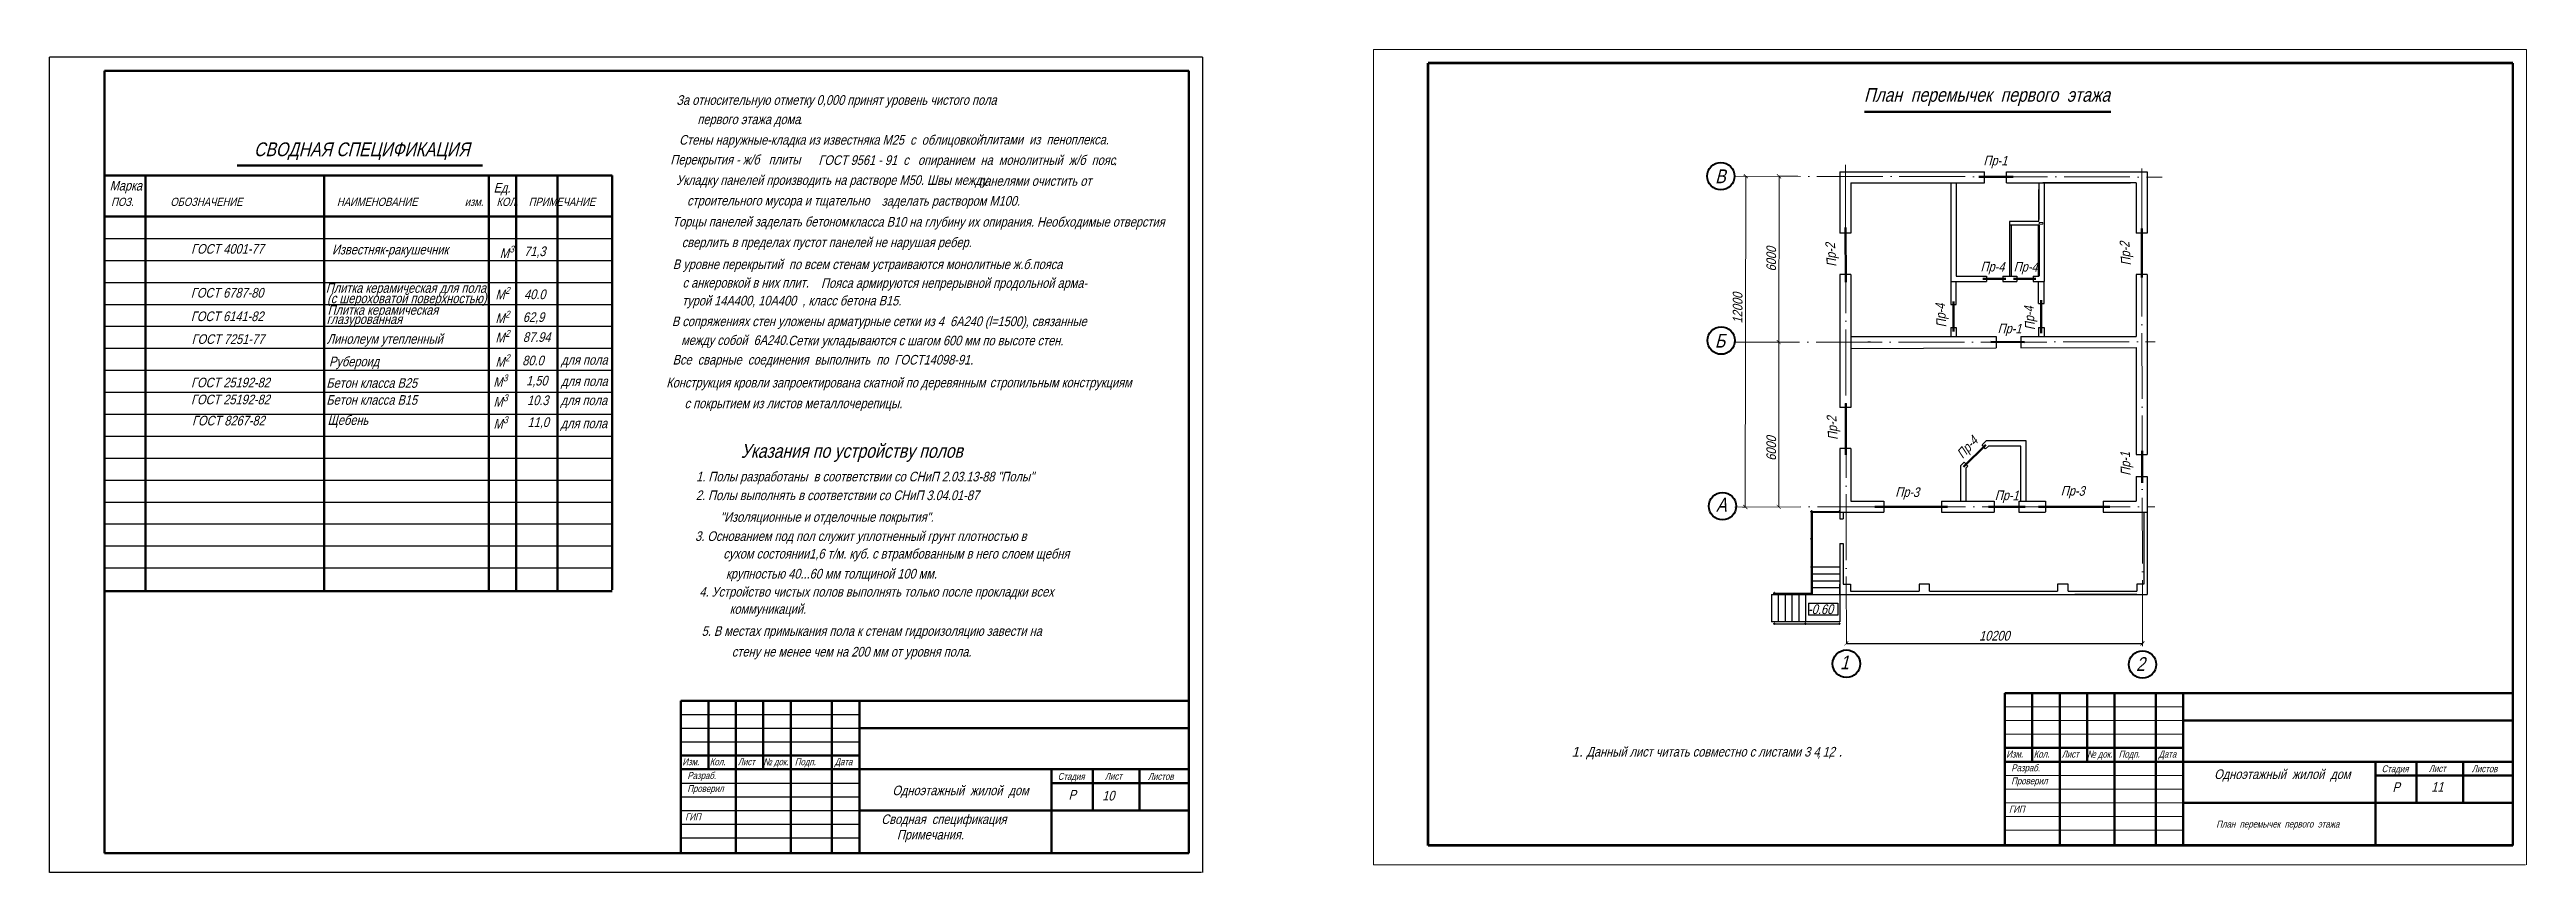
# Model space of a CAD drawing. Header units: millimetres. Extents: x -1570823 to -1042875, y 1331607 to 1425447.
# Drawn here: x -1569786 to -1479563, y 1331653 to 1361631 of the extents above; entities that cross this region are included whole.
import ezdxf

# ---------------------------------------------------------------- set-up
doc = ezdxf.new("R2010")
doc.units = ezdxf.units.MM
doc.linetypes.add('ACAD_ISO04W100', pattern=[30, 24, -3, 0, -3])
for name, color, linetype, lineweight in [('ЗД', 7, 'Continuous', 60), ('линии', 7, 'Continuous', 25), ('оси', 170, 'ACAD_ISO04W100', 15), ('Пр', 7, 'Continuous', 60), ('проект', 7, 'Continuous', 50), ('Разм.', 7, 'Continuous', 15), ('размер', 7, 'Continuous', 15), ('стены', 7, 'Continuous', 50), ('существ.', 7, 'Continuous', 15), ('тонкая', 7, 'Continuous', 15)]:
    doc.layers.add(name, color=color, linetype=linetype, lineweight=lineweight)
doc.layers.add('разм', color=7, linetype='Continuous')
doc.styles.get("Standard").update_dxf_attribs({"font": 'ARIALN.TTF', "oblique": 15, "height": 350})
doc.styles.add('гост', font='', dxfattribs={"oblique": 15, "height": 350})
doc.styles.get('гост').set_extended_font_data('GOST type A')
doc.dimstyles.new('100', dxfattribs={"dimtxt": 350, "dimasz": 150, "dimexe": 1.25, "dimexo": 100, "dimgap": 100, "dimtad": 1, "dimdec": 0, "dimrnd": 5, "dimtxsty": 'Standard', "dimblk": 'ARCHTICK', "dimcen": 250, "dimaunit": 1, "dimadec": 1, "dimazin": 0, "dimtfac": 1, "dimtdec": 0, "dimtmove": 0, "dimatfit": 3, "dimldrblk": 'NONE', "dimfxl": 1, "dimarcsym": 0})

msp = doc.modelspace()

# ---------------------------------------------------------------- texts
at = {"oblique": 15}
for s, height, p in [('СВОДНАЯ СПЕЦИФИКАЦИЯ ', 500, (-1562338.7, 1357746.4)), ('Марка', 350, (-1567595.9, 1356496.7)), ('ПОЗ.              ОБОЗНАЧЕНИЕ                                    НАИМЕНОВАНИЕ                  изм.     КОЛ.    ПРИМЕЧАНИЕ', 300, (-1567542, 1355933.8)), ('Ед.', 350, (-1553609.6, 1356421.1)), ('М', 350, (-1553385.2, 1354039.7)), ('3', 250, (-1553026.7, 1354238.8)), ('Плитка керамическая для пола', 350, (-1559721.5, 1352769.7)), ('М', 350, (-1553542.6, 1352531.2)), ('2', 250, (-1553184.1, 1352730.3)), ('М', 350, (-1553542.6, 1351665.5)), ('2', 250, (-1553184.1, 1351864.6)), ('ГОСТ 7251-77', 350, (-1564608.6, 1350907.4)), ('Линолеум утепленный', 350, (-1559683.4, 1350912.9)), ('М', 350, (-1553542.6, 1350963.6)), ('2', 250, (-1553184.1, 1351162.7)), ('М', 350, (-1553542.6, 1350075.9)), ('3', 250, (-1553262.7, 1349543.4)), ('2', 250, (-1553184.1, 1350275)), ('  Все  сварные  соединения  выполнить  по  ГОСТ14098-91.', 350, (-1547312.6, 1350155.9)), ('ГОСТ 25192-82', 350, (-1564629, 1349325.5)), ('ГОСТ 25192-82', 350, (-1564629, 1348707.8)), ('Бетон класса В25', 350, (-1559703.8, 1349308.7)), ('Бетон класса В15', 350, (-1559703.8, 1348691)), ('М', 350, (-1553621.2, 1349344.3)), ('М', 350, (-1553614.1, 1348619.3)), ('3', 250, (-1553255.6, 1348818.4)), ('ГОСТ 8267-82', 350, (-1564592.4, 1347938.2)), ('Щебень', 350, (-1559658.6, 1347956.9)), ('М', 350, (-1553614.1, 1347819.3)), ('3', 250, (-1553255.6, 1348018.4)), ('Изм.', 250, (-1546734.9, 1335560.4)), ('Разраб.', 250, (-1546550.1, 1335060.4)), ('Кол.', 250, (-1545734.9, 1335560.4)), ('Лист', 250, (-1544713.5, 1335560.4)), ('№ док.', 250, (-1543785.2, 1335560.4)), ('Подп.', 250, (-1542639.4, 1335560.4)), ('Дата', 250, (-1541185.8, 1335560.4)), ('Изм.', 250, (-1498512, 1335839)), ('Разраб.', 250, (-1498327.1, 1335339)), ('Кол.', 250, (-1497512, 1335839)), ('Лист', 250, (-1496490.5, 1335839)), ('№ док.', 250, (-1495562.2, 1335839)), ('Подп.', 250, (-1494416.4, 1335839)), ('Дата', 250, (-1492962.8, 1335839)), ('Стадия', 250, (-1484838.7, 1335305.8)), ('Лист', 250, (-1483121.7, 1335310.6)), ('Листов', 250, (-1481553.3, 1335305.8)), ('Проверил', 250, (-1546554.5, 1334583.7)), ('Стадия', 250, (-1533061.7, 1335027.2)), ('Лист', 250, (-1531344.6, 1335031.9)), ('Листов', 250, (-1529776.3, 1335027.2)), ('Сводная  спецификация ', 350, (-1539489.5, 1333417.2))]:
    msp.add_text(s, height=height, dxfattribs=at).set_placement(p)
at = {"lineweight": 70, "oblique": 15}
msp.add_text('Проверил', height=250, dxfattribs=at).set_placement((-1498331.5, 1334862.4))
at = {"layer": 'ЗД', "oblique": 15}
for s, height, p in [('.', 350, (-1542477.7, 1358913.9)), ('       Указания по устройству полов', 500, (-1545720, 1346758.4)), ('       1. Полы разработаны  в соответствии со СНиП 2.03.13-88 "Полы"', 350, (-1547013, 1345899.9)), ('       2. Полы выполнять в соответствии со СНиП 3.04.01-87 ', 350, (-1547024.1, 1345217.7)), ('"Изоляционные и отделочные покрытия".', 350, (-1545355.4, 1344427.7)), ('       3. Основанием под пол служит уплотненный грунт плотностью в ', 350, (-1547050.7, 1343729.9)), ('сухом состоянии1,6 т/м. куб. с втрамбованным в него слоем щебня ', 350, (-1545244.8, 1343089.4)), ('крупностью 40...60 мм толщиной 100 мм.', 350, (-1545145.6, 1342360.6)), ('       4. Устройство чистых полов выполнять только после прокладки всех ', 350, (-1546895.6, 1341703)), ('коммуникаций.', 350, (-1545013.1, 1341075)), ('       5. В местах примыкания пола к стенам гидроизоляцию завести на ', 350, (-1546813.2, 1340272.6)), ('стену не менее чем на 200 мм от уровня пола.                    ', 350, (-1544933.7, 1339518.8))]:
    msp.add_text(s, height=height, dxfattribs=at).set_placement(p)
at = {"layer": 'линии', "insert": (-1514695.2, 1336225), "char_height": 350, "width": 17796.464, "attachment_point": 1}
msp.add_mtext('\\pi350;{\\fArial|b0|i0|c204|p32;1. }Данный лист читать совместно с листами 3 4 12{\\fArial|b0|i0|c204|p32; .}', dxfattribs=at)
at = {"layer": 'Пр', "lineweight": 15, "oblique": 15}
for s, p in [('В', (-1509116.1, 1356762.3)), ('Б', (-1509124.3, 1350773.2)), ('А', (-1509080.2, 1344800.2)), ('1', (-1504565, 1339056.1)), ('2', (-1493783, 1338994.9))]:
    msp.add_text(s, height=500, dxfattribs=at).set_placement(p)
at = {"layer": 'проект', "oblique": 15}
for s, p in [('Стены наружные-кладка из известняка М25  с  облицовкой', (-1546851.6, 1358164.8)), (' Укладку панелей производить на растворе М50. Швы между ', (-1547070.1, 1356699.7)), (' строительного мусора и тщательно ', (-1546675, 1355951.2)), ('заделать раствором М100. ', (-1539474.8, 1355940.9)), ('панелями очистить от', (-1535955.7, 1356667.7)), (' Торцы панелей заделать бетоном ', (-1547214.5, 1355184.7)), ('класса В10 на глубину их опирания. Необходимые отверстия ', (-1540662, 1355178.8)), ('сверлить в пределах пустот панелей не нарушая ребер.', (-1546758.2, 1354433.7)), ('       Конструкция кровли запроектирована скатной по деревянным', (-1548099.6, 1349321.9)), ('с покрытием из листов металлочерепицы. ', (-1546654.5, 1348565.3)), ('стропильным конструкциям ', (-1535538, 1349326.8))]:
    msp.add_text(s, height=350, dxfattribs=at).set_placement(p)
at = {"layer": 'проект', "ltscale": 10, "oblique": 15}
for s, p in [('плитами  из  пеноплекса.', (-1535905.8, 1358175.3)), ('ГОСТ 9561 - 91  с   опиранием  на  монолитный  ж/б  пояс ', (-1541777.6, 1357428.4)), ('.', (-1531022.2, 1357415.4)), ('Примечания.', (-1538920.3, 1332854.3))]:
    msp.add_text(s, height=350, dxfattribs=at).set_placement(p)
at = {"layer": 'проект', "lineweight": 5, "ltscale": 25, "oblique": 15}
msp.add_text('-0.60', height=350, dxfattribs=at).set_placement((-1505728.9, 1341066.4))
at = {"layer": 'проект', "ltscale": 25, "oblique": 15}
msp.add_text('10', height=350, dxfattribs=at).set_placement((-1531440.5, 1334275.3))
at = {"layer": 'разм', "ltscale": 25, "oblique": 15}
for s, rotation, p in [('Пр-1', 359.081215, (-1499343.2, 1357419.7)), ('Пр-2', 93.947935, (-1504693.6, 1353725.5)), ('Пр-2', 93.947935, (-1493969.9, 1353771.4)), ('Пр-4', 359.081215, (-1499448.2, 1353554.5)), ('Пр-4', 359.081215, (-1498242.5, 1353549.5)), ('Пр-4', 93.479338, (-1500694.5, 1351516.8)), ('Пр-1', 359.081215, (-1498827.3, 1351300.8)), ('Пр-4', 93.479338, (-1497466, 1351418.3)), ('Пр-2', 93.947935, (-1504643.5, 1347416.1)), ('Пр-4', 47.88225, (-1500097.4, 1346702)), ('Пр-1', 91.805848, (-1493983.9, 1346109.1)), ('Пр-3', 359.081215, (-1502554.9, 1345341.6)), ('Пр-1', 359.081215, (-1498928.9, 1345224.2)), ('Пр-3', 359.081215, (-1496526.4, 1345388.3))]:
    msp.add_text(s, height=350, rotation=rotation, dxfattribs=at).set_placement(p)
at = {"layer": 'Разм.', "oblique": 15}
for s, p in [('ГОСТ 4001-77', (-1564626.8, 1354194.4)), ('Известняк-ракушечник', (-1559496.2, 1354167.6)), ('ГОСТ 6787-80', (-1564635.8, 1352595.7)), ('(с шероховатой поверхностью)', (-1559674.1, 1352390.6)), ('ГОСТ 6141-82', (-1564635.8, 1351739)), ('глазурованная', (-1559692.7, 1351633.9)), ('Плитка керамическая', (-1559657.5, 1351969.3)), ('для пола', (-1551149.7, 1350149.2)), ('для пола', (-1551166.7, 1348679)), ('для пола', (-1551149.7, 1349372)), ('для пола', (-1551166.7, 1347837.5))]:
    msp.add_text(s, height=350, dxfattribs=at).set_placement(p)
at = {"layer": 'Разм.', "ltscale": 25, "char_height": 350, "attachment_point": 5, "rotation": 89.886754}
for s, insert in [('6000', (-1507069.8, 1353993.6)), ('12000', (-1508294.8, 1352211.1)), ('6000', (-1507069.8, 1347095))]:
    msp.add_mtext(s, dxfattribs=dict(at, insert=insert))
at = {"layer": 'размер', "oblique": 15}
for s, height, p in [('        За относительную отметку 0,000 принят уровень чистого пола', 350, (-1547845, 1359616.8)), ('первого этажа дома ', 350, (-1546187.4, 1358913.6)), ('71,3', 350, (-1552499.9, 1354106)), ('В уровне перекрытий  по всем стенам устраиваются монолитные ж.б.пояса', 350, (-1547082.6, 1353633.6)), ('40.0', 350, (-1552501.5, 1352538.8)), ('с анкеровкой в них плит.', 350, (-1546728.2, 1352961.1)), ('турой 14А400, 10А400  , класс бетона В15.', 350, (-1546742.3, 1352308.5)), ('Пояса армируются непрерывной продольной арма-', 350, (-1541682.4, 1352949.8)), ('62,9', 350, (-1552545, 1351707.9)), ('В сопряжениях стен уложены арматурные сетки из 4  6А240 (l=1500), связанные', 350, (-1547116.6, 1351555.7)), ('87.94', 350, (-1552541.1, 1350981.2)), ('между собой  6А240.', 350, (-1546777.3, 1350869.7)), ('Сетки укладываются с шагом 600 мм по высоте стен.', 350, (-1542878.5, 1350855.6)), ('Рубероид', 350, (-1559604.6, 1350090.8)), ('80.0', 350, (-1552567.8, 1350128.4)), ('1,50', 350, (-1552426.8, 1349393)), ('10.3', 350, (-1552391, 1348678)), ('11,0', 350, (-1552374.4, 1347880.2)), ('Р', 350, (-1532665.3, 1334309.9)), ('Р', 350, (-1484442.3, 1334588.6)), ('ГИП', 250, (-1546630.5, 1333557.5)), ('ГИП', 250, (-1498407.6, 1333836.1))]:
    msp.add_text(s, height=height, dxfattribs=at).set_placement(p)
at = {"layer": 'стены', "oblique": 15}
for s, height, p in [('План  перемычек  первого  этажа', 500, (-1503693.5, 1359730.2)), ('11', 350, (-1483032.3, 1334593.3)), ('План  перемычек  первого  этажа', 250, (-1490860.7, 1333290.6))]:
    msp.add_text(s, height=height, dxfattribs=at).set_placement(p)
at = {"layer": 'стены', "style": 'гост', "oblique": 15}
for s, p in [(',', (-1505374.6, 1335882.8)), (',', (-1504979.5, 1335876.9)), ('.', (-1535181.8, 1333386.3))]:
    msp.add_text(s, height=350, dxfattribs=at).set_placement(p)
at = {"layer": 'существ.', "oblique": 15}
msp.add_text('     Перекрытия - ж/б   плиты', height=350, dxfattribs=at).set_placement((-1547728.3, 1357443.3))
at = {"layer": 'тонкая', "oblique": 15}
for p in [(-1490937, 1335057.7), (-1539084.6, 1334466.9)]:
    msp.add_text('Одноэтажный  жилой  дом', height=350, dxfattribs=at).set_placement(p)

# ---------------------------------------------------------------- blocks, each defined once
blk = doc.blocks.new('_ArchTick')
at = {"color": 0, "linetype": 'ByBlock', "lineweight": 0, "const_width": 0.15}
blk.add_lwpolyline([(-0.5, -0.5), (0.5, 0.5)], dxfattribs=at)
blk = doc.blocks.new('*D88')
at = {"layer": 'Разм.', "color": 0, "lineweight": -2, "ltscale": 25, "transparency": 16777216}
for p, q in [((-1504336, 1340079), (-1504336, 1339997)), ((-1504336, 1339995), (-1493550, 1339995)), ((-1493550, 1340095), (-1493550, 1339997))]:
    blk.add_line(p, q, dxfattribs=at)
at = {"layer": 'Разм.', "color": 0, "lineweight": -2, "ltscale": 25, "transparency": 16777216, "xscale": 150, "yscale": 150, "zscale": 150, "rotation": 180}
blk.add_blockref('_ArchTick', (-1504336, 1339995), dxfattribs=at)
at = {"layer": 'Разм.', "color": 0, "lineweight": -2, "ltscale": 25, "transparency": 16777216, "xscale": 150, "yscale": 150, "zscale": 150}
blk.add_blockref('_ArchTick', (-1493550, 1339995), dxfattribs=at)
at = {"layer": 'Разм.', "color": 0, "ltscale": 25, "transparency": 16777216, "insert": (-1498943, 1340274), "char_height": 350, "attachment_point": 5}
blk.add_mtext('10200', dxfattribs=at)
blk = doc.blocks.new('_None')

# ---------------------------------------------------------------- dimensions: what is measured, and where the dimension line sits
at = {"layer": 'Разм.', "ltscale": 25}
dim = msp.add_linear_dim(base=(-1493550.1, 1339995.5), p1=(-1504336.2, 1339978.7), p2=(-1493550.1, 1339995.5), text='10200', dimstyle='100', dxfattribs=at)
dim.commit()
dim.dimension.update_dxf_attribs({"geometry": '*D88', "text_midpoint": (-1498943.2, 1340274.2)})

# ---------------------------------------------------------------- linework, layer by layer
for p, q in [((-1569785.8, 1331652.7), (-1569785.8, 1361352.7)), ((-1527785.8, 1361352.7), (-1569785.8, 1361352.7)), ((-1569785.8, 1331852.7), (-1569785.8, 1361074)), ((-1527785.8, 1361352.7), (-1527785.8, 1331652.7)), ((-1567785.8, 1354748.3), (-1549285.8, 1354748.3)), ((-1567785.8, 1353948.3), (-1549285.8, 1353948.3)), ((-1567785.8, 1353148.3), (-1549285.8, 1353148.3)), ((-1567785.8, 1352348.3), (-1549285.8, 1352348.3)), ((-1567785.8, 1351548.3), (-1549285.8, 1351548.3)), ((-1567785.8, 1350748.3), (-1549285.8, 1350748.3)), ((-1567785.8, 1349948.3), (-1549285.8, 1349948.3)), ((-1567785.8, 1349148.3), (-1549285.8, 1349148.3)), ((-1567785.8, 1348348.3), (-1549285.8, 1348348.3)), ((-1567785.8, 1347548.3), (-1549285.8, 1347548.3)), ((-1567785.8, 1346748.3), (-1549285.8, 1346748.3)), ((-1567785.8, 1345948.3), (-1549285.8, 1345948.3)), ((-1567785.8, 1345148.3), (-1549285.8, 1345148.3)), ((-1567785.8, 1344348.3), (-1549285.8, 1344348.3)), ((-1567785.8, 1343548.3), (-1549285.8, 1343548.3)), ((-1567785.8, 1342748.3), (-1549285.8, 1342748.3)), ((-1546785.8, 1337410), (-1540285.8, 1337410)), ((-1546785.8, 1336910), (-1540285.8, 1336910)), ((-1546785.8, 1336410), (-1540285.8, 1336410)), ((-1546785.8, 1334910), (-1540285.8, 1334910)), ((-1546785.8, 1334410), (-1540285.8, 1334410)), ((-1546785.8, 1333910), (-1540285.8, 1333910)), ((-1546785.8, 1333410), (-1540285.8, 1333410)), ((-1546785.8, 1332910), (-1540285.8, 1332910)), ((-1544301.4, 1331652.7), (-1569785.8, 1331652.7)), ((-1527826.4, 1331652.7), (-1569785.8, 1331652.7))]:
    msp.add_line(p, q)
at = {"lineweight": 0}
for p, q in [((-1498562.8, 1337688.7), (-1492062.8, 1337688.7)), ((-1498562.8, 1337188.7), (-1492062.8, 1337188.7)), ((-1498562.8, 1336688.7), (-1492062.8, 1336688.7)), ((-1498562.8, 1335188.7), (-1492062.8, 1335188.7)), ((-1498562.8, 1334688.7), (-1492062.8, 1334688.7)), ((-1498562.8, 1334188.7), (-1492062.8, 1334188.7)), ((-1498562.8, 1333688.7), (-1492062.8, 1333688.7)), ((-1498562.8, 1333188.7), (-1492062.8, 1333188.7))]:
    msp.add_line(p, q, dxfattribs=at)
at = {"lineweight": 15}
msp.add_line((-1496078.5, 1331931.3), (-1521562.8, 1331931.3), dxfattribs=at)
at = {"layer": 'оси', "lineweight": 15, "ltscale": 100}
for p, q in [((-1508408.5, 1357016.8), (-1492831.1, 1356986)), ((-1504367.1, 1357431.2), (-1504336, 1339757.5)), ((-1493577, 1357302.6), (-1493549.7, 1339727.7)), ((-1508437.3, 1350969.3), (-1493084, 1350979.5)), ((-1508392.7, 1344965.2), (-1493103.7, 1344977.6))]:
    msp.add_line(p, q, dxfattribs=at)
at = {"layer": 'Пр', "lineweight": 40}
for centre in [(-1508908.5, 1357016.8), (-1508897.2, 1351029.3), (-1508846.9, 1344996.8), (-1504336, 1339257.5), (-1493549.7, 1339227.7)]:
    msp.add_circle(centre, 500, dxfattribs=at)
at = {"layer": 'проект'}
for p, q in [((-1567785.8, 1332352.7), (-1567785.8, 1360852.7)), ((-1528285.8, 1360852.7), (-1567785.8, 1360852.7)), ((-1528285.8, 1360852.7), (-1528285.8, 1332352.7)), ((-1567785.8, 1357048.3), (-1549285.8, 1357048.3)), ((-1566285.8, 1341948.3), (-1566285.8, 1357048.3)), ((-1562948, 1357408), (-1554012.2, 1357408)), ((-1559785.8, 1341948.3), (-1559785.8, 1357048.3)), ((-1553785.8, 1341948.3), (-1553785.8, 1357048.3)), ((-1552785.8, 1341948.3), (-1552785.8, 1357048.3)), ((-1551285.8, 1341948.3), (-1551285.8, 1357048.3)), ((-1549285.8, 1357048.3), (-1549285.8, 1341948.3)), ((-1567785.8, 1355548.3), (-1549285.8, 1355548.3)), ((-1567785.8, 1341894.5), (-1549285.8, 1341894.5)), ((-1546785.8, 1337910), (-1528285.8, 1337910)), ((-1546785.8, 1332410), (-1546785.8, 1337910)), ((-1545785.8, 1335410), (-1545785.8, 1337910)), ((-1544785.8, 1332410), (-1544785.8, 1337910)), ((-1543785.8, 1335410), (-1543785.8, 1337910)), ((-1542785.8, 1332410), (-1542785.8, 1337910)), ((-1541285.8, 1332410), (-1541285.8, 1337910)), ((-1540285.8, 1332410), (-1540285.8, 1337910)), ((-1540285.8, 1336910), (-1528285.8, 1336910)), ((-1546785.8, 1335910), (-1540285.8, 1335910)), ((-1546785.8, 1335410), (-1540285.8, 1335410)), ((-1540285.8, 1335410), (-1528285.8, 1335410)), ((-1533285.8, 1332410), (-1533285.8, 1335410)), ((-1531785.8, 1333910), (-1531785.8, 1335410)), ((-1530085.8, 1333910), (-1530085.8, 1335410)), ((-1533285.8, 1334910), (-1528285.8, 1334910)), ((-1540285.8, 1333910), (-1528285.8, 1333910)), ((-1528285.8, 1332352.7), (-1567785.8, 1332352.7))]:
    msp.add_line(p, q, dxfattribs=at)
at = {"layer": 'проект', "lineweight": 60}
for p, q in [((-1519562.8, 1332631.3), (-1519562.8, 1361131.3)), ((-1480062.8, 1361131.3), (-1519562.8, 1361131.3)), ((-1480062.8, 1332631.3), (-1519562.8, 1332631.3))]:
    msp.add_line(p, q, dxfattribs=at)
at = {"layer": 'проект', "lineweight": 50}
for p, q in [((-1480062.8, 1361131.3), (-1480062.8, 1332631.3)), ((-1498562.8, 1338188.7), (-1480062.8, 1338188.7)), ((-1498562.8, 1332688.7), (-1498562.8, 1338188.7)), ((-1497562.8, 1335688.7), (-1497562.8, 1338188.7)), ((-1496562.8, 1332688.7), (-1496562.8, 1338188.7)), ((-1495562.8, 1335688.7), (-1495562.8, 1338188.7)), ((-1494562.8, 1332688.7), (-1494562.8, 1338188.7)), ((-1493062.8, 1332688.7), (-1493062.8, 1338188.7)), ((-1492062.8, 1332688.7), (-1492062.8, 1338188.7)), ((-1492062.8, 1337188.7), (-1480062.8, 1337188.7)), ((-1498562.8, 1336188.7), (-1492062.8, 1336188.7)), ((-1498562.8, 1335688.7), (-1492062.8, 1335688.7)), ((-1492062.8, 1335688.7), (-1480062.8, 1335688.7)), ((-1485062.8, 1332688.7), (-1485062.8, 1335688.7)), ((-1483562.8, 1334188.7), (-1483562.8, 1335688.7)), ((-1481862.8, 1334188.7), (-1481862.8, 1335688.7)), ((-1485062.8, 1335188.7), (-1480062.8, 1335188.7)), ((-1492062.8, 1334188.7), (-1480062.8, 1334188.7))]:
    msp.add_line(p, q, dxfattribs=at)
at = {"layer": 'проект', "lineweight": 30, "ltscale": 25}
for p, q in [((-1504568.7, 1357171.5), (-1504569.2, 1354940.5)), ((-1504568.7, 1357171.5), (-1499306.8, 1357171.5)), ((-1499306.8, 1356771.6), (-1499306.8, 1357171.5)), ((-1498506.8, 1357171.5), (-1493380.2, 1357171.5)), ((-1498506.8, 1356771.6), (-1498506.8, 1357171.5)), ((-1493380.2, 1357171.5), (-1493380.6, 1354939)), ((-1504168.8, 1356771.6), (-1504169.2, 1354940.5)), ((-1504168.8, 1356771.6), (-1499306.8, 1356771.6)), ((-1500530.2, 1356771.6), (-1500535.8, 1352345.3)), ((-1500330.2, 1356771.6), (-1500333.6, 1353381)), ((-1498506.8, 1356771.6), (-1493980.2, 1356771.5)), ((-1497330.2, 1356771.6), (-1497330.2, 1355438.9)), ((-1493780.2, 1356771.5), (-1497180.2, 1356771.5)), ((-1497130.2, 1356771.6), (-1497130.2, 1353181)), ((-1493780.2, 1356771.5), (-1493780.3, 1354939)), ((-1497330.2, 1355371.7), (-1498395.2, 1355371.9)), ((-1498395.2, 1355371.9), (-1498395.2, 1353381)), ((-1497330.3, 1355233.9), (-1498395.2, 1355233.9)), ((-1498330.2, 1355233.9), (-1498330.8, 1353381)), ((-1497330.2, 1353373.9), (-1497330.3, 1355233.9)), ((-1504169.5, 1354940.5), (-1504569.2, 1354940.5)), ((-1493380.6, 1354939), (-1493780.4, 1354939)), ((-1504569.1, 1353440.5), (-1504568.1, 1348596.8)), ((-1504169.3, 1353440.5), (-1504569.1, 1353440.5)), ((-1504169.8, 1353440.5), (-1504170.8, 1348596.8)), ((-1500333.6, 1353381), (-1499235.8, 1353381.1)), ((-1499235.6, 1353381.1), (-1499235.6, 1353181.1)), ((-1498635.6, 1353381.1), (-1498635.6, 1353181.1)), ((-1498635.6, 1353381), (-1498130.4, 1353381)), ((-1498130.4, 1353381), (-1498130.2, 1353181)), ((-1497530.2, 1353373.9), (-1497330.2, 1353373.9)), ((-1497530.2, 1353373.9), (-1497530.2, 1353181)), ((-1493779.6, 1353439), (-1493780.2, 1351181)), ((-1493380.5, 1353439), (-1493780.2, 1353439)), ((-1493380.2, 1353439), (-1493380.2, 1346875.6)), ((-1500530.2, 1353181), (-1499235.6, 1353181.1)), ((-1498635.6, 1353181.1), (-1498130.2, 1353181.2)), ((-1497530.2, 1353181), (-1497130.2, 1353181)), ((-1504169.9, 1350741.2), (-1498880.4, 1350761.5)), ((-1504169.8, 1351181), (-1498881.1, 1351181)), ((-1500535.8, 1351504.9), (-1500535.8, 1351181)), ((-1500535.8, 1351504.9), (-1500331.1, 1351504.9)), ((-1500331.1, 1351504.9), (-1500331.1, 1351181)), ((-1498881.1, 1351181), (-1498880.4, 1350761.4)), ((-1497981.1, 1351181), (-1493780.2, 1351181)), ((-1497981.1, 1351181), (-1497980.4, 1350761.4)), ((-1497980.4, 1350761.4), (-1493781, 1350781)), ((-1497335.5, 1351504.9), (-1497335.5, 1351181)), ((-1497335.5, 1351504.9), (-1497130.8, 1351504.9)), ((-1497130.8, 1351504.9), (-1497130.8, 1351181)), ((-1493781, 1350781), (-1493779.5, 1346875.6)), ((-1504170.8, 1348596.8), (-1504568.1, 1348596.8)), ((-1504567.9, 1347096.8), (-1504567.7, 1344531)), ((-1504170.7, 1347096.8), (-1504567.9, 1347096.8)), ((-1504170.7, 1347096.8), (-1504171, 1345181)), ((-1499394, 1347228.9), (-1499240.5, 1347382.1)), ((-1499266.4, 1347080.4), (-1499393.7, 1347228.6)), ((-1499266.6, 1347080.6), (-1499164.2, 1347181)), ((-1497781, 1347381.9), (-1499240.5, 1347382.1)), ((-1497981, 1347181), (-1499164.2, 1347181)), ((-1497981, 1345181), (-1497981, 1347181)), ((-1497781, 1345181), (-1497781, 1347381.9)), ((-1500173.9, 1346469.1), (-1500039, 1346601.1)), ((-1500173.9, 1346469.1), (-1500173.9, 1345181)), ((-1499909.5, 1346451), (-1500039, 1346601.1)), ((-1499981, 1346381), (-1499909.5, 1346451)), ((-1499981, 1346381), (-1499981, 1345181)), ((-1493779.5, 1346875.6), (-1493378.7, 1346875.6)), ((-1493779.5, 1346075.6), (-1493781, 1345181)), ((-1493779.5, 1346075.6), (-1493378.7, 1346075.6)), ((-1493380.2, 1346075.6), (-1493380.2, 1344781)), ((-1505567.5, 1341781), (-1505567.5, 1344782.3)), ((-1505567.5, 1344781), (-1502970.2, 1344780.9)), ((-1504567.7, 1344531), (-1504447.7, 1344531)), ((-1504447.7, 1344781), (-1504447.7, 1344531)), ((-1504171, 1345181), (-1502971.4, 1345181)), ((-1502970.2, 1345181), (-1502970.2, 1344781)), ((-1500870.2, 1345181), (-1498954.8, 1345180.8)), ((-1500870.2, 1345181), (-1500870.2, 1344781)), ((-1500869, 1344780.9), (-1498954.8, 1344781)), ((-1498954.8, 1345180.8), (-1498954.8, 1344780.8)), ((-1498054.8, 1345180.8), (-1497082.1, 1345181)), ((-1498054.8, 1345180.8), (-1498054.8, 1344780.8)), ((-1498054.8, 1344780.8), (-1497080.9, 1344780.4)), ((-1497082.1, 1345181), (-1497080.9, 1344786.6)), ((-1494980.9, 1345180.4), (-1493781, 1345181)), ((-1494980.9, 1345180.4), (-1494980.9, 1344780.4)), ((-1494979.7, 1344780.4), (-1493380.2, 1344781)), ((-1493500.2, 1344781), (-1493500.2, 1342161)), ((-1493380.2, 1344781), (-1493380.2, 1341781)), ((-1504567.6, 1343631), (-1504567.5, 1341781)), ((-1504567.6, 1343631), (-1504447.6, 1343631)), ((-1504447.7, 1343631), (-1504447.7, 1342161)), ((-1505567.5, 1342781), (-1504567.5, 1342781)), ((-1505567.5, 1342531), (-1504567.5, 1342531)), ((-1507067.5, 1341781), (-1493380.2, 1341781)), ((-1507067.5, 1341781), (-1507067.5, 1340781)), ((-1506817.5, 1341781), (-1506817.5, 1340781)), ((-1506567.5, 1341781), (-1506567.5, 1340781)), ((-1506317.5, 1341781), (-1506317.5, 1340781)), ((-1506072, 1341781), (-1506072, 1340781)), ((-1505817.5, 1340781), (-1505817.5, 1341781)), ((-1505567.5, 1342281), (-1504567.5, 1342281)), ((-1505567.5, 1342031), (-1504567.5, 1342031)), ((-1504567.5, 1341781), (-1504567.5, 1342161)), ((-1504567.5, 1341781), (-1504567.5, 1340781)), ((-1504447.7, 1342161), (-1504187.5, 1342161)), ((-1504187.5, 1342161), (-1504187.5, 1341901)), ((-1504187.5, 1341901), (-1501683.2, 1341901)), ((-1501303.2, 1342159.3), (-1501683.2, 1342159.3)), ((-1501683.2, 1342159.3), (-1501683.2, 1341901)), ((-1501303.2, 1341901), (-1501303.2, 1342159.3)), ((-1501303.2, 1341901), (-1496640.2, 1341901)), ((-1496260.2, 1342159.3), (-1496640.2, 1342159.3)), ((-1496640.2, 1342159.3), (-1496640.2, 1341901)), ((-1496260.2, 1341901), (-1496260.2, 1342159.3)), ((-1496260.2, 1341901), (-1493760.2, 1341901)), ((-1493760.2, 1341781), (-1496010.2, 1341781)), ((-1493500.2, 1342161), (-1493760.2, 1342161)), ((-1493760.2, 1342161), (-1493760.2, 1341901)), ((-1504567.5, 1340781), (-1507067.5, 1340781)), ((-1505715.5, 1341463.3), (-1504645.8, 1341463.3)), ((-1505715.5, 1341463.3), (-1505715.5, 1341020.7)), ((-1504645.8, 1341020.7), (-1505715.5, 1341020.7)), ((-1504645.8, 1341463.3), (-1504645.8, 1341020.7))]:
    msp.add_line(p, q, dxfattribs=at)
at = {"layer": 'проект', "ltscale": 25}
for p, q in [((-1499511.2, 1356999.2), (-1498264, 1356996.8)), ((-1497330.2, 1355233.9), (-1497330.2, 1353373.9)), ((-1504363.4, 1355148.8), (-1504359.9, 1353158.1)), ((-1493574.1, 1355109.5), (-1493571.3, 1353321.3)), ((-1500430.4, 1352452), (-1500430.4, 1351357.4)), ((-1499369.2, 1353272.1), (-1498527.8, 1353272.1)), ((-1498251.3, 1353281), (-1497439.7, 1353281)), ((-1497234.8, 1352504.4), (-1497234.8, 1351294.4)), ((-1499070.4, 1350977.7), (-1497846.6, 1350976.4)), ((-1504351.1, 1348740.4), (-1504348.9, 1346867.3)), ((-1500069.7, 1346430.3), (-1499254.6, 1347232.3)), ((-1493561.1, 1347081.8), (-1493561.1, 1347081.8)), ((-1493561, 1347012.7), (-1493560.7, 1345851.6)), ((-1503302.6, 1344969.3), (-1500655.7, 1344971.5)), ((-1499161.3, 1344966.7), (-1497818.2, 1344973.8)), ((-1497338.1, 1344974.2), (-1494740.7, 1344976.3))]:
    msp.add_line(p, q, dxfattribs=at)
at = {"layer": 'проект', "lineweight": 5, "ltscale": 25}
for p, q in [((-1503558.7, 1356771.6), (-1503460.1, 1356771.6)), ((-1499880.2, 1356771.5), (-1499380.2, 1356771.5)), ((-1498395.2, 1354510), (-1498395.2, 1354411.3)), ((-1498330.5, 1354510), (-1498330.5, 1354411.3)), ((-1503558.8, 1350981), (-1503460.1, 1350981)), ((-1503360.1, 1351181), (-1503457.6, 1351181)), ((-1503380.2, 1350743.8), (-1503457.6, 1350743.8)), ((-1497981, 1347381.9), (-1497781, 1347381.9)), ((-1500173.9, 1345832.7), (-1500173.9, 1345734)), ((-1499981, 1345832.7), (-1499981, 1345734)), ((-1497981, 1345832.7), (-1497981, 1345734)), ((-1497781, 1345832.7), (-1497781, 1345734)), ((-1493378.7, 1346075.6), (-1493378.7, 1346075.6)), ((-1503558.8, 1345181), (-1503460.1, 1345181)), ((-1503558.8, 1344969.5), (-1503460.1, 1344969.5))]:
    msp.add_line(p, q, dxfattribs=at)
at = {"layer": 'проект', "lineweight": 25, "ltscale": 25}
for p, q in [((-1505606.3, 1341830.1), (-1505606.3, 1344804.2)), ((-1505606.3, 1344804.2), (-1504577.1, 1344804.2)), ((-1507000.2, 1341830.1), (-1505606.3, 1341830.1)), ((-1506995.2, 1340714.7), (-1504568.3, 1340714.7))]:
    msp.add_line(p, q, dxfattribs=at)
at = {"layer": 'проект', "ltscale": 25}
for centre in [(-1505606.3, 1344804.2), (-1504590.1, 1344804.2), (-1505606.3, 1343804.5), (-1505606.3, 1342778.2), (-1506959.5, 1341830.1), (-1505606.3, 1341830.1), (-1506959.5, 1340714.7), (-1505823.5, 1340714.7), (-1504590.7, 1340714.7)]:
    msp.add_circle(centre, 9.35, dxfattribs=at)
at = {"layer": 'Разм.', "ltscale": 25}
for p, q in [((-1508093.8, 1357016.2), (-1507995.1, 1357016)), ((-1508017.6, 1344965.5), (-1507993.8, 1357016)), ((-1506800.8, 1350972.5), (-1506788.8, 1357013.6)), ((-1506100, 1357012.2), (-1506790.1, 1357013.6)), ((-1506111.9, 1350971.1), (-1506802, 1350972.5)), ((-1506798.7, 1350970.4), (-1506793.8, 1344966.5)), ((-1508117.6, 1344965.7), (-1508018.9, 1344965.5))]:
    msp.add_line(p, q, dxfattribs=at)
at = {"layer": 'Разм.', "lineweight": 30, "ltscale": 50}
for p, q in [((-1500331.1, 1352345.3), (-1500331.2, 1353181)), ((-1497335.5, 1352381), (-1497335.5, 1353181)), ((-1497130.8, 1352381), (-1497130.8, 1353181)), ((-1500535.8, 1352345.3), (-1500331.1, 1352345.3)), ((-1497335.5, 1352381), (-1497130.8, 1352381))]:
    msp.add_line(p, q, dxfattribs=at)
at = {"layer": 'размер'}
for p, q in [((-1521562.8, 1331931.3), (-1521562.8, 1361631.3)), ((-1479562.8, 1361631.3), (-1521562.8, 1361631.3)), ((-1479562.8, 1361631.3), (-1479562.8, 1331931.3)), ((-1521562.8, 1332131.3), (-1521562.8, 1361352.7)), ((-1479603.4, 1331931.3), (-1521562.8, 1331931.3))]:
    msp.add_line(p, q, dxfattribs=at)
at = {"layer": 'размер', "lineweight": 30}
msp.add_line((-1497330.2, 1355371.7), (-1497330.4, 1356534), dxfattribs=at)
at = {"layer": 'размер', "lineweight": 5, "ltscale": 25}
for p, q in [((-1497316.9, 1355265.2), (-1497316.9, 1355330.2)), ((-1497316.9, 1355330.2), (-1497176.9, 1355330.2)), ((-1497299.7, 1355287.5), (-1497316.9, 1355330.2)), ((-1497176.9, 1355265.2), (-1497316.9, 1355265.2)), ((-1497176.9, 1355265.2), (-1497299.7, 1355287.5)), ((-1497176.9, 1355330.2), (-1497176.9, 1355265.2))]:
    msp.add_line(p, q, dxfattribs=at)
at = {"layer": 'размер', "lineweight": 30, "ltscale": 25}
msp.add_line((-1493380.1, 1353332.4), (-1493380.1, 1353024.6), dxfattribs=at)
at = {"layer": 'стены'}
msp.add_line((-1503680.8, 1359358.1), (-1494699.2, 1359358.1), dxfattribs=at)

# ---------------------------------------------------------------- block references
at = {"layer": 'Разм.', "ltscale": 25}
for p, xscale, yscale, zscale, rotation in [((-1507993.8, 1357016), 149.9999999999995, 149.9999999999995, 149.9999999999995, 89.88675367715368), ((-1506788.8, 1357013.6), 149.9999999999995, 149.9999999999995, 149.9999999999995, 89.88675367715368), ((-1506800.8, 1350972.5), 149.9999999999995, 149.9999999999995, 149.9999999999995, 269.8867536771537), ((-1508017.6, 1344965.5), 149.9999999999995, 149.9999999999995, 149.9999999999995, 269.8867536771537), ((-1506795.9, 1344968.6), 150.0000000000013, 150.0000000000013, 150.0000000000013, 269.8867536771537)]:
    msp.add_blockref('_ArchTick', p, dxfattribs=dict(at, xscale=xscale, yscale=yscale, zscale=zscale, rotation=rotation))

msp.set_redraw_order([(e.dxf.handle, doc.entitydb.next_handle()) for e in msp.query("TEXT MTEXT ATTDEF DIMENSION ARC_DIMENSION")])  # texts and dimensions are drawn at this point

doc.saveas('drawing.dxf')
